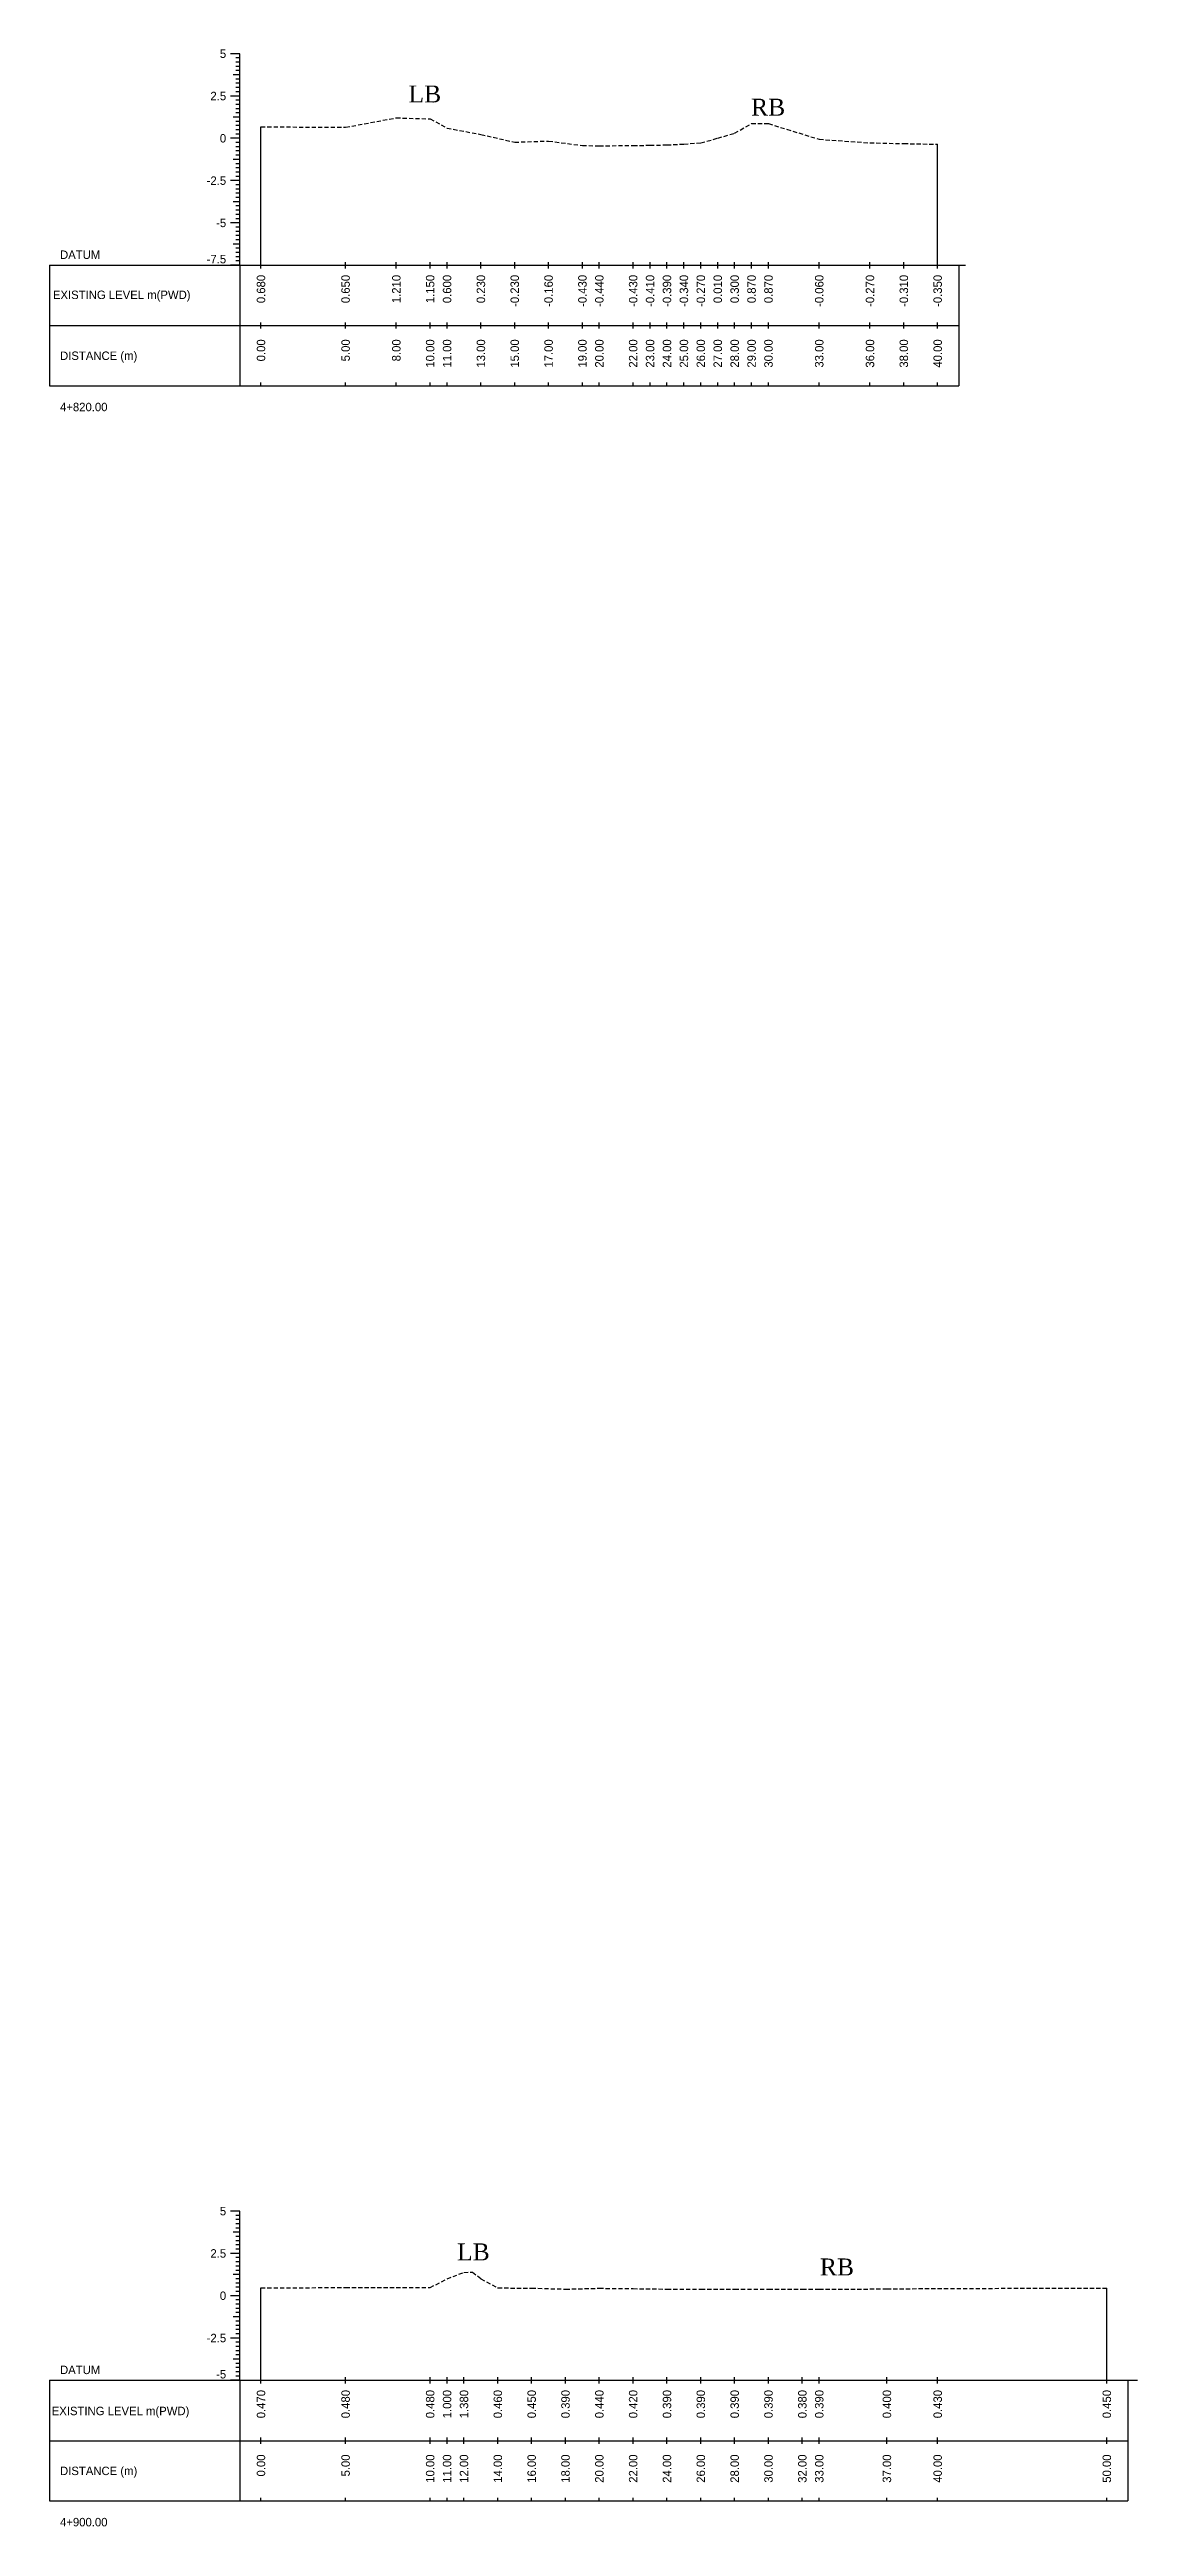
# Model space of a CAD drawing. Header units: inches. Extents: x 6579 to 9220, y -2276 to -1013.
# Drawn here: x 9155.2 to 9219.5, y -1244.5 to -1098.1 of the extents above; entities that cross this region are included whole.
import ezdxf
from ezdxf.enums import TextEntityAlignment as Align

# ---------------------------------------------------------------- set-up
doc = ezdxf.new("R2010")
doc.units = ezdxf.units.IN
doc.header["$MEASUREMENT"] = 0
doc.linetypes.add('HIDDEN', pattern=[0.375, 0.25, -0.125])
doc.layers.add('CS_Drawing', color=7, linetype='Continuous')
doc.layers.add('GL', color=3, linetype='HIDDEN')
doc.styles.add('romans', font='romans.shx')

msp = doc.modelspace()

# ---------------------------------------------------------------- texts
at = {"char_height": 1, "width": 263.4059, "attachment_point": 1, "style": 'romans'}
for s, insert in [('{\\fTimes New Roman|b0|i0|c0|p18;LB}', (9176.42, -1100.27)), ('{\\fTimes New Roman|b0|i0|c0|p18;RB}', (9196.67, -1101.05)), ('{\\fTimes New Roman|b0|i0|c0|p18;LB}', (9179.29, -1227.8)), ('{\\fTimes New Roman|b0|i0|c0|p18;RB}', (9200.74, -1228.69))]:
    msp.add_mtext(s, dxfattribs=dict(at, insert=insert))
at = {"layer": 'CS_Drawing'}
for s, p in [('5', (9165.64, -1098.39)), ('2.5', (9165.64, -1100.89)), ('0', (9165.64, -1103.39)), ('-2.5', (9165.64, -1105.89)), ('-5', (9165.64, -1108.39)), ('5', (9165.64, -1225.89)), ('2.5', (9165.64, -1228.39)), ('0', (9165.64, -1230.89)), ('-2.5', (9165.64, -1233.39))]:
    msp.add_text(s, height=0.5, dxfattribs=at).set_placement(p, align=Align.MIDDLE_RIGHT)
for s, p in [('DATUM', (9155.82, -1110.27)), ('EXISTING LEVEL m(PWD)', (9155.4, -1112.64)), ('DISTANCE (m)', (9155.82, -1116.24)), ('4+820.00', (9155.82, -1119.27)), ('DATUM', (9155.82, -1235.27)), ('EXISTING LEVEL m(PWD)', (9155.33, -1237.7)), ('DISTANCE (m)', (9155.82, -1241.24)), ('4+900.00', (9155.82, -1244.27))]:
    msp.add_text(s, height=0.5, dxfattribs=at).set_placement(p, align=Align.MIDDLE_LEFT)
for s, p in [('-7.5', (9165.64, -1110.78)), ('-5', (9165.64, -1235.78))]:
    msp.add_text(s, height=0.5, dxfattribs=at).set_placement(p, align=Align.RIGHT)
for s, p in [('0.680', (9167.7, -1111.46)), ('0.650', (9172.7, -1111.46)), ('1.210', (9175.7, -1111.46)), ('1.150', (9177.7, -1111.46)), ('0.600', (9178.7, -1111.46)), ('0.230', (9180.7, -1111.46)), ('-0.230', (9182.7, -1111.46)), ('-0.160', (9184.7, -1111.46)), ('-0.430', (9186.7, -1111.46)), ('-0.440', (9187.7, -1111.46)), ('-0.430', (9189.7, -1111.46)), ('-0.410', (9190.7, -1111.46)), ('-0.390', (9191.7, -1111.46)), ('-0.340', (9192.7, -1111.46)), ('-0.270', (9193.7, -1111.46)), ('0.010', (9194.7, -1111.46)), ('0.300', (9195.7, -1111.46)), ('0.870', (9196.7, -1111.46)), ('0.870', (9197.7, -1111.46)), ('-0.060', (9200.7, -1111.46)), ('-0.270', (9203.7, -1111.46)), ('-0.310', (9205.7, -1111.46)), ('-0.350', (9207.7, -1111.46)), ('0.00', (9167.7, -1115.27)), ('5.00', (9172.7, -1115.27)), ('8.00', (9175.7, -1115.27)), ('10.00', (9177.7, -1115.27)), ('11.00', (9178.7, -1115.27)), ('13.00', (9180.7, -1115.27)), ('15.00', (9182.7, -1115.27)), ('17.00', (9184.7, -1115.27)), ('19.00', (9186.7, -1115.27)), ('20.00', (9187.7, -1115.27)), ('22.00', (9189.7, -1115.27)), ('23.00', (9190.7, -1115.27)), ('24.00', (9191.7, -1115.27)), ('25.00', (9192.7, -1115.27)), ('26.00', (9193.7, -1115.27)), ('27.00', (9194.7, -1115.27)), ('28.00', (9195.7, -1115.27)), ('29.00', (9196.7, -1115.27)), ('30.00', (9197.7, -1115.27)), ('33.00', (9200.7, -1115.27)), ('36.00', (9203.7, -1115.27)), ('38.00', (9205.7, -1115.27)), ('40.00', (9207.7, -1115.27)), ('0.470', (9167.7, -1236.46)), ('0.480', (9172.7, -1236.46)), ('0.480', (9177.7, -1236.46)), ('1.000', (9178.7, -1236.46)), ('1.380', (9179.7, -1236.46)), ('0.460', (9181.7, -1236.46)), ('0.450', (9183.7, -1236.46)), ('0.390', (9185.7, -1236.46)), ('0.440', (9187.7, -1236.46)), ('0.420', (9189.7, -1236.46)), ('0.390', (9191.7, -1236.46)), ('0.390', (9193.7, -1236.46)), ('0.390', (9195.7, -1236.46)), ('0.390', (9197.7, -1236.46)), ('0.380', (9199.7, -1236.46)), ('0.390', (9200.7, -1236.46)), ('0.400', (9204.7, -1236.46)), ('0.430', (9207.7, -1236.46)), ('0.450', (9217.7, -1236.46)), ('0.00', (9167.7, -1240.27)), ('5.00', (9172.7, -1240.27)), ('10.00', (9177.7, -1240.27)), ('11.00', (9178.7, -1240.27)), ('12.00', (9179.7, -1240.27)), ('14.00', (9181.7, -1240.27)), ('16.00', (9183.7, -1240.27)), ('18.00', (9185.7, -1240.27)), ('20.00', (9187.7, -1240.27)), ('22.00', (9189.7, -1240.27)), ('24.00', (9191.7, -1240.27)), ('26.00', (9193.7, -1240.27)), ('28.00', (9195.7, -1240.27)), ('30.00', (9197.7, -1240.27)), ('32.00', (9199.7, -1240.27)), ('33.00', (9200.7, -1240.27)), ('37.00', (9204.7, -1240.27)), ('40.00', (9207.7, -1240.27)), ('50.00', (9217.7, -1240.27))]:
    msp.add_text(s, height=0.5, rotation=90, dxfattribs=at).set_placement(p, align=Align.MIDDLE_RIGHT)

# ---------------------------------------------------------------- linework, layer by layer
at = {"layer": 'CS_Drawing'}
for p, q in [((9166.45, -1098.39), (9165.89, -1098.39)), ((9166.45, -1098.39), (9166.06, -1098.39)), ((9166.45, -1098.39), (9166.22, -1098.39)), ((9166.45, -1098.64), (9166.22, -1098.64)), ((9166.45, -1098.89), (9166.22, -1098.89)), ((9166.45, -1099.14), (9166.22, -1099.14)), ((9166.45, -1110.89), (9166.45, -1098.39)), ((9166.45, -1099.64), (9166.06, -1099.64)), ((9166.45, -1099.39), (9166.22, -1099.39)), ((9166.45, -1099.64), (9166.22, -1099.64)), ((9166.45, -1099.89), (9166.22, -1099.89)), ((9166.45, -1100.14), (9166.22, -1100.14)), ((9166.45, -1100.39), (9166.22, -1100.39)), ((9166.45, -1100.64), (9166.22, -1100.64)), ((9166.45, -1100.89), (9165.89, -1100.89)), ((9166.45, -1100.89), (9166.06, -1100.89)), ((9166.45, -1102.14), (9166.06, -1102.14)), ((9166.45, -1100.89), (9166.22, -1100.89)), ((9166.45, -1101.14), (9166.22, -1101.14)), ((9166.45, -1101.39), (9166.22, -1101.39)), ((9166.45, -1101.64), (9166.22, -1101.64)), ((9166.45, -1101.89), (9166.22, -1101.89)), ((9166.45, -1102.14), (9166.22, -1102.14)), ((9166.45, -1103.39), (9165.89, -1103.39)), ((9166.45, -1103.39), (9166.06, -1103.39)), ((9166.45, -1102.39), (9166.22, -1102.39)), ((9166.45, -1102.64), (9166.22, -1102.64)), ((9166.45, -1102.89), (9166.22, -1102.89)), ((9166.45, -1103.14), (9166.22, -1103.14)), ((9166.45, -1103.39), (9166.22, -1103.39)), ((9166.45, -1103.64), (9166.22, -1103.64)), ((9167.7, -1110.89), (9167.7, -1102.71)), ((9166.45, -1104.64), (9166.06, -1104.64)), ((9166.45, -1103.89), (9166.22, -1103.89)), ((9166.45, -1104.14), (9166.22, -1104.14)), ((9166.45, -1104.39), (9166.22, -1104.39)), ((9166.45, -1104.64), (9166.22, -1104.64)), ((9166.45, -1104.89), (9166.22, -1104.89)), ((9166.45, -1105.14), (9166.22, -1105.14)), ((9207.7, -1110.89), (9207.7, -1103.74)), ((9166.45, -1105.89), (9165.89, -1105.89)), ((9166.45, -1105.89), (9166.06, -1105.89)), ((9166.45, -1105.39), (9166.22, -1105.39)), ((9166.45, -1105.64), (9166.22, -1105.64)), ((9166.45, -1105.89), (9166.22, -1105.89)), ((9166.45, -1106.14), (9166.22, -1106.14)), ((9166.45, -1106.39), (9166.22, -1106.39)), ((9166.45, -1106.64), (9166.22, -1106.64)), ((9166.45, -1107.14), (9166.06, -1107.14)), ((9166.45, -1106.89), (9166.22, -1106.89)), ((9166.45, -1107.14), (9166.22, -1107.14)), ((9166.45, -1107.39), (9166.22, -1107.39)), ((9166.45, -1107.64), (9166.22, -1107.64)), ((9166.45, -1107.89), (9166.22, -1107.89)), ((9166.45, -1108.39), (9165.89, -1108.39)), ((9166.45, -1108.39), (9166.06, -1108.39)), ((9166.45, -1108.14), (9166.22, -1108.14)), ((9166.45, -1108.39), (9166.22, -1108.39)), ((9166.45, -1108.64), (9166.22, -1108.64)), ((9166.45, -1108.89), (9166.22, -1108.89)), ((9166.45, -1109.14), (9166.22, -1109.14)), ((9166.45, -1109.39), (9166.22, -1109.39)), ((9155.2, -1110.89), (9166.45, -1110.89)), ((9155.2, -1110.89), (9155.2, -1118.02)), ((9166.45, -1110.89), (9165.89, -1110.89)), ((9166.45, -1109.64), (9166.06, -1109.64)), ((9166.45, -1110.89), (9166.06, -1110.89)), ((9166.45, -1109.64), (9166.22, -1109.64)), ((9166.45, -1109.89), (9166.22, -1109.89)), ((9166.45, -1110.14), (9166.22, -1110.14)), ((9166.45, -1110.39), (9166.22, -1110.39)), ((9166.45, -1110.64), (9166.22, -1110.64)), ((9166.45, -1110.89), (9166.22, -1110.89)), ((9166.45, -1110.89), (9208.95, -1110.89)), ((9166.45, -1110.89), (9166.45, -1118.02)), ((9167.7, -1111.08), (9167.7, -1110.71)), ((9172.7, -1111.08), (9172.7, -1110.71)), ((9175.7, -1111.08), (9175.7, -1110.71)), ((9177.7, -1111.08), (9177.7, -1110.71)), ((9178.7, -1111.08), (9178.7, -1110.71)), ((9180.7, -1111.08), (9180.7, -1110.71)), ((9182.7, -1111.08), (9182.7, -1110.71)), ((9184.7, -1111.08), (9184.7, -1110.71)), ((9186.7, -1111.08), (9186.7, -1110.71)), ((9187.7, -1111.08), (9187.7, -1110.71)), ((9189.7, -1111.08), (9189.7, -1110.71)), ((9190.7, -1111.08), (9190.7, -1110.71)), ((9191.7, -1111.08), (9191.7, -1110.71)), ((9192.7, -1111.08), (9192.7, -1110.71)), ((9193.7, -1111.08), (9193.7, -1110.71)), ((9194.7, -1111.08), (9194.7, -1110.71)), ((9195.7, -1111.08), (9195.7, -1110.71)), ((9196.7, -1111.08), (9196.7, -1110.71)), ((9197.7, -1111.08), (9197.7, -1110.71)), ((9200.7, -1111.08), (9200.7, -1110.71)), ((9203.7, -1111.08), (9203.7, -1110.71)), ((9205.7, -1111.08), (9205.7, -1110.71)), ((9207.7, -1111.08), (9207.7, -1110.71)), ((9208.95, -1110.89), (9209.34, -1110.89)), ((9208.95, -1110.89), (9209.17, -1110.89)), ((9208.95, -1110.89), (9208.95, -1118.02)), ((9155.2, -1114.46), (9166.45, -1114.46)), ((9166.45, -1114.46), (9208.95, -1114.46)), ((9166.45, -1114.46), (9208.95, -1114.46)), ((9167.7, -1114.64), (9167.7, -1114.27)), ((9172.7, -1114.64), (9172.7, -1114.27)), ((9175.7, -1114.64), (9175.7, -1114.27)), ((9177.7, -1114.64), (9177.7, -1114.27)), ((9178.7, -1114.64), (9178.7, -1114.27)), ((9180.7, -1114.64), (9180.7, -1114.27)), ((9182.7, -1114.64), (9182.7, -1114.27)), ((9184.7, -1114.64), (9184.7, -1114.27)), ((9186.7, -1114.64), (9186.7, -1114.27)), ((9187.7, -1114.64), (9187.7, -1114.27)), ((9189.7, -1114.64), (9189.7, -1114.27)), ((9190.7, -1114.64), (9190.7, -1114.27)), ((9191.7, -1114.64), (9191.7, -1114.27)), ((9192.7, -1114.64), (9192.7, -1114.27)), ((9193.7, -1114.64), (9193.7, -1114.27)), ((9194.7, -1114.64), (9194.7, -1114.27)), ((9195.7, -1114.64), (9195.7, -1114.27)), ((9196.7, -1114.64), (9196.7, -1114.27)), ((9197.7, -1114.64), (9197.7, -1114.27)), ((9200.7, -1114.64), (9200.7, -1114.27)), ((9203.7, -1114.64), (9203.7, -1114.27)), ((9205.7, -1114.64), (9205.7, -1114.27)), ((9207.7, -1114.64), (9207.7, -1114.27)), ((9155.2, -1118.02), (9166.45, -1118.02)), ((9166.45, -1118.02), (9208.95, -1118.02)), ((9167.7, -1118.02), (9167.7, -1117.83)), ((9172.7, -1118.02), (9172.7, -1117.83)), ((9175.7, -1118.02), (9175.7, -1117.83)), ((9177.7, -1118.02), (9177.7, -1117.83)), ((9178.7, -1118.02), (9178.7, -1117.83)), ((9180.7, -1118.02), (9180.7, -1117.83)), ((9182.7, -1118.02), (9182.7, -1117.83)), ((9184.7, -1118.02), (9184.7, -1117.83)), ((9186.7, -1118.02), (9186.7, -1117.83)), ((9187.7, -1118.02), (9187.7, -1117.83)), ((9189.7, -1118.02), (9189.7, -1117.83)), ((9190.7, -1118.02), (9190.7, -1117.83)), ((9191.7, -1118.02), (9191.7, -1117.83)), ((9192.7, -1118.02), (9192.7, -1117.83)), ((9193.7, -1118.02), (9193.7, -1117.83)), ((9194.7, -1118.02), (9194.7, -1117.83)), ((9195.7, -1118.02), (9195.7, -1117.83)), ((9196.7, -1118.02), (9196.7, -1117.83)), ((9197.7, -1118.02), (9197.7, -1117.83)), ((9200.7, -1118.02), (9200.7, -1117.83)), ((9203.7, -1118.02), (9203.7, -1117.83)), ((9205.7, -1118.02), (9205.7, -1117.83)), ((9207.7, -1118.02), (9207.7, -1117.83)), ((9166.45, -1225.89), (9165.89, -1225.89)), ((9166.45, -1225.89), (9166.06, -1225.89)), ((9166.45, -1225.89), (9166.22, -1225.89)), ((9166.45, -1226.14), (9166.22, -1226.14)), ((9166.45, -1226.39), (9166.22, -1226.39)), ((9166.45, -1226.64), (9166.22, -1226.64)), ((9166.45, -1235.89), (9166.45, -1225.89)), ((9166.45, -1227.14), (9166.06, -1227.14)), ((9166.45, -1226.89), (9166.22, -1226.89)), ((9166.45, -1227.14), (9166.22, -1227.14)), ((9166.45, -1227.39), (9166.22, -1227.39)), ((9166.45, -1227.64), (9166.22, -1227.64)), ((9166.45, -1227.89), (9166.22, -1227.89)), ((9166.45, -1228.14), (9166.22, -1228.14)), ((9166.45, -1228.39), (9165.89, -1228.39)), ((9166.45, -1228.39), (9166.06, -1228.39)), ((9166.45, -1228.39), (9166.22, -1228.39)), ((9166.45, -1228.64), (9166.22, -1228.64)), ((9166.45, -1228.89), (9166.22, -1228.89)), ((9166.45, -1229.14), (9166.22, -1229.14)), ((9166.45, -1229.39), (9166.22, -1229.39)), ((9166.45, -1230.89), (9165.89, -1230.89)), ((9166.45, -1229.64), (9166.06, -1229.64)), ((9166.45, -1230.89), (9166.06, -1230.89)), ((9166.45, -1229.64), (9166.22, -1229.64)), ((9166.45, -1229.89), (9166.22, -1229.89)), ((9166.45, -1230.14), (9166.22, -1230.14)), ((9166.45, -1230.39), (9166.22, -1230.39)), ((9166.45, -1230.64), (9166.22, -1230.64)), ((9166.45, -1230.89), (9166.22, -1230.89)), ((9167.7, -1235.89), (9167.7, -1230.42)), ((9217.7, -1235.89), (9217.7, -1230.44)), ((9166.45, -1232.14), (9166.06, -1232.14)), ((9166.45, -1231.14), (9166.22, -1231.14)), ((9166.45, -1231.39), (9166.22, -1231.39)), ((9166.45, -1231.64), (9166.22, -1231.64)), ((9166.45, -1231.89), (9166.22, -1231.89)), ((9166.45, -1232.14), (9166.22, -1232.14)), ((9166.45, -1232.39), (9166.22, -1232.39)), ((9166.45, -1233.39), (9165.89, -1233.39)), ((9166.45, -1233.39), (9166.06, -1233.39)), ((9166.45, -1232.64), (9166.22, -1232.64)), ((9166.45, -1232.89), (9166.22, -1232.89)), ((9166.45, -1233.14), (9166.22, -1233.14)), ((9166.45, -1233.39), (9166.22, -1233.39)), ((9166.45, -1233.64), (9166.22, -1233.64)), ((9166.45, -1233.89), (9166.22, -1233.89)), ((9166.45, -1234.64), (9166.06, -1234.64)), ((9166.45, -1234.14), (9166.22, -1234.14)), ((9166.45, -1234.39), (9166.22, -1234.39)), ((9166.45, -1234.64), (9166.22, -1234.64)), ((9166.45, -1234.89), (9166.22, -1234.89)), ((9166.45, -1235.14), (9166.22, -1235.14)), ((9166.45, -1235.39), (9166.22, -1235.39)), ((9155.2, -1235.89), (9166.45, -1235.89)), ((9155.2, -1235.89), (9155.2, -1243.02)), ((9166.45, -1235.89), (9165.89, -1235.89)), ((9166.45, -1235.89), (9166.06, -1235.89)), ((9166.45, -1235.64), (9166.22, -1235.64)), ((9166.45, -1235.89), (9166.22, -1235.89)), ((9166.45, -1235.89), (9218.95, -1235.89)), ((9166.45, -1235.89), (9166.45, -1243.02)), ((9167.7, -1236.08), (9167.7, -1235.71)), ((9172.7, -1236.08), (9172.7, -1235.71)), ((9177.7, -1236.08), (9177.7, -1235.71)), ((9178.7, -1236.08), (9178.7, -1235.71)), ((9179.7, -1236.08), (9179.7, -1235.71)), ((9181.7, -1236.08), (9181.7, -1235.71)), ((9183.7, -1236.08), (9183.7, -1235.71)), ((9185.7, -1236.08), (9185.7, -1235.71)), ((9187.7, -1236.08), (9187.7, -1235.71)), ((9189.7, -1236.08), (9189.7, -1235.71)), ((9191.7, -1236.08), (9191.7, -1235.71)), ((9193.7, -1236.08), (9193.7, -1235.71)), ((9195.7, -1236.08), (9195.7, -1235.71)), ((9197.7, -1236.08), (9197.7, -1235.71)), ((9199.7, -1236.08), (9199.7, -1235.71)), ((9200.7, -1236.08), (9200.7, -1235.71)), ((9204.7, -1236.08), (9204.7, -1235.71)), ((9207.7, -1236.08), (9207.7, -1235.71)), ((9217.7, -1236.08), (9217.7, -1235.71)), ((9218.95, -1235.89), (9219.51, -1235.89)), ((9218.95, -1235.89), (9219.34, -1235.89)), ((9218.95, -1235.89), (9219.17, -1235.89)), ((9218.95, -1235.89), (9218.95, -1243.02)), ((9155.2, -1239.46), (9166.45, -1239.46)), ((9166.45, -1239.46), (9218.95, -1239.46)), ((9166.45, -1239.46), (9218.95, -1239.46)), ((9167.7, -1239.64), (9167.7, -1239.27)), ((9172.7, -1239.64), (9172.7, -1239.27)), ((9177.7, -1239.64), (9177.7, -1239.27)), ((9178.7, -1239.64), (9178.7, -1239.27)), ((9179.7, -1239.64), (9179.7, -1239.27)), ((9181.7, -1239.64), (9181.7, -1239.27)), ((9183.7, -1239.64), (9183.7, -1239.27)), ((9185.7, -1239.64), (9185.7, -1239.27)), ((9187.7, -1239.64), (9187.7, -1239.27)), ((9189.7, -1239.64), (9189.7, -1239.27)), ((9191.7, -1239.64), (9191.7, -1239.27)), ((9193.7, -1239.64), (9193.7, -1239.27)), ((9195.7, -1239.64), (9195.7, -1239.27)), ((9197.7, -1239.64), (9197.7, -1239.27)), ((9199.7, -1239.64), (9199.7, -1239.27)), ((9200.7, -1239.64), (9200.7, -1239.27)), ((9204.7, -1239.64), (9204.7, -1239.27)), ((9207.7, -1239.64), (9207.7, -1239.27)), ((9217.7, -1239.64), (9217.7, -1239.27)), ((9155.2, -1243.02), (9166.45, -1243.02)), ((9166.45, -1243.02), (9218.95, -1243.02)), ((9167.7, -1243.02), (9167.7, -1242.83)), ((9172.7, -1243.02), (9172.7, -1242.83)), ((9177.7, -1243.02), (9177.7, -1242.83)), ((9178.7, -1243.02), (9178.7, -1242.83)), ((9179.7, -1243.02), (9179.7, -1242.83)), ((9181.7, -1243.02), (9181.7, -1242.83)), ((9183.7, -1243.02), (9183.7, -1242.83)), ((9185.7, -1243.02), (9185.7, -1242.83)), ((9187.7, -1243.02), (9187.7, -1242.83)), ((9189.7, -1243.02), (9189.7, -1242.83)), ((9191.7, -1243.02), (9191.7, -1242.83)), ((9193.7, -1243.02), (9193.7, -1242.83)), ((9195.7, -1243.02), (9195.7, -1242.83)), ((9197.7, -1243.02), (9197.7, -1242.83)), ((9199.7, -1243.02), (9199.7, -1242.83)), ((9200.7, -1243.02), (9200.7, -1242.83)), ((9204.7, -1243.02), (9204.7, -1242.83)), ((9207.7, -1243.02), (9207.7, -1242.83)), ((9217.7, -1243.02), (9217.7, -1242.83))]:
    msp.add_line(p, q, dxfattribs=at)
at = {"layer": 'GL'}
for points in [[(9167.7, -1102.71), (9172.7, -1102.74), (9175.7, -1102.18), (9177.7, -1102.24), (9178.7, -1102.79), (9180.7, -1103.16), (9182.7, -1103.62), (9184.7, -1103.55), (9186.7, -1103.82), (9187.7, -1103.83), (9189.7, -1103.82), (9190.7, -1103.8), (9191.7, -1103.78), (9192.7, -1103.73), (9193.7, -1103.66), (9194.7, -1103.38), (9195.7, -1103.09), (9196.7, -1102.52), (9197.7, -1102.52), (9200.7, -1103.45), (9203.7, -1103.66), (9205.7, -1103.7), (9207.7, -1103.74)], [(9167.7, -1230.42), (9172.7, -1230.41), (9177.7, -1230.41), (9178.7, -1229.89), (9179.7, -1229.51), (9180.2, -1229.49), (9180.7, -1229.89), (9181.7, -1230.43), (9183.7, -1230.44), (9185.7, -1230.5), (9187.7, -1230.45), (9189.7, -1230.47), (9191.7, -1230.5), (9193.7, -1230.5), (9195.7, -1230.5), (9197.7, -1230.5), (9199.7, -1230.51), (9200.7, -1230.5), (9204.7, -1230.49), (9207.7, -1230.46), (9217.7, -1230.44)]]:
    msp.add_lwpolyline(points, dxfattribs=at)

msp.set_redraw_order([(e.dxf.handle, doc.entitydb.next_handle()) for e in msp.query("TEXT MTEXT ATTDEF DIMENSION ARC_DIMENSION")])  # texts and dimensions are drawn at this point

doc.saveas('drawing.dxf')
